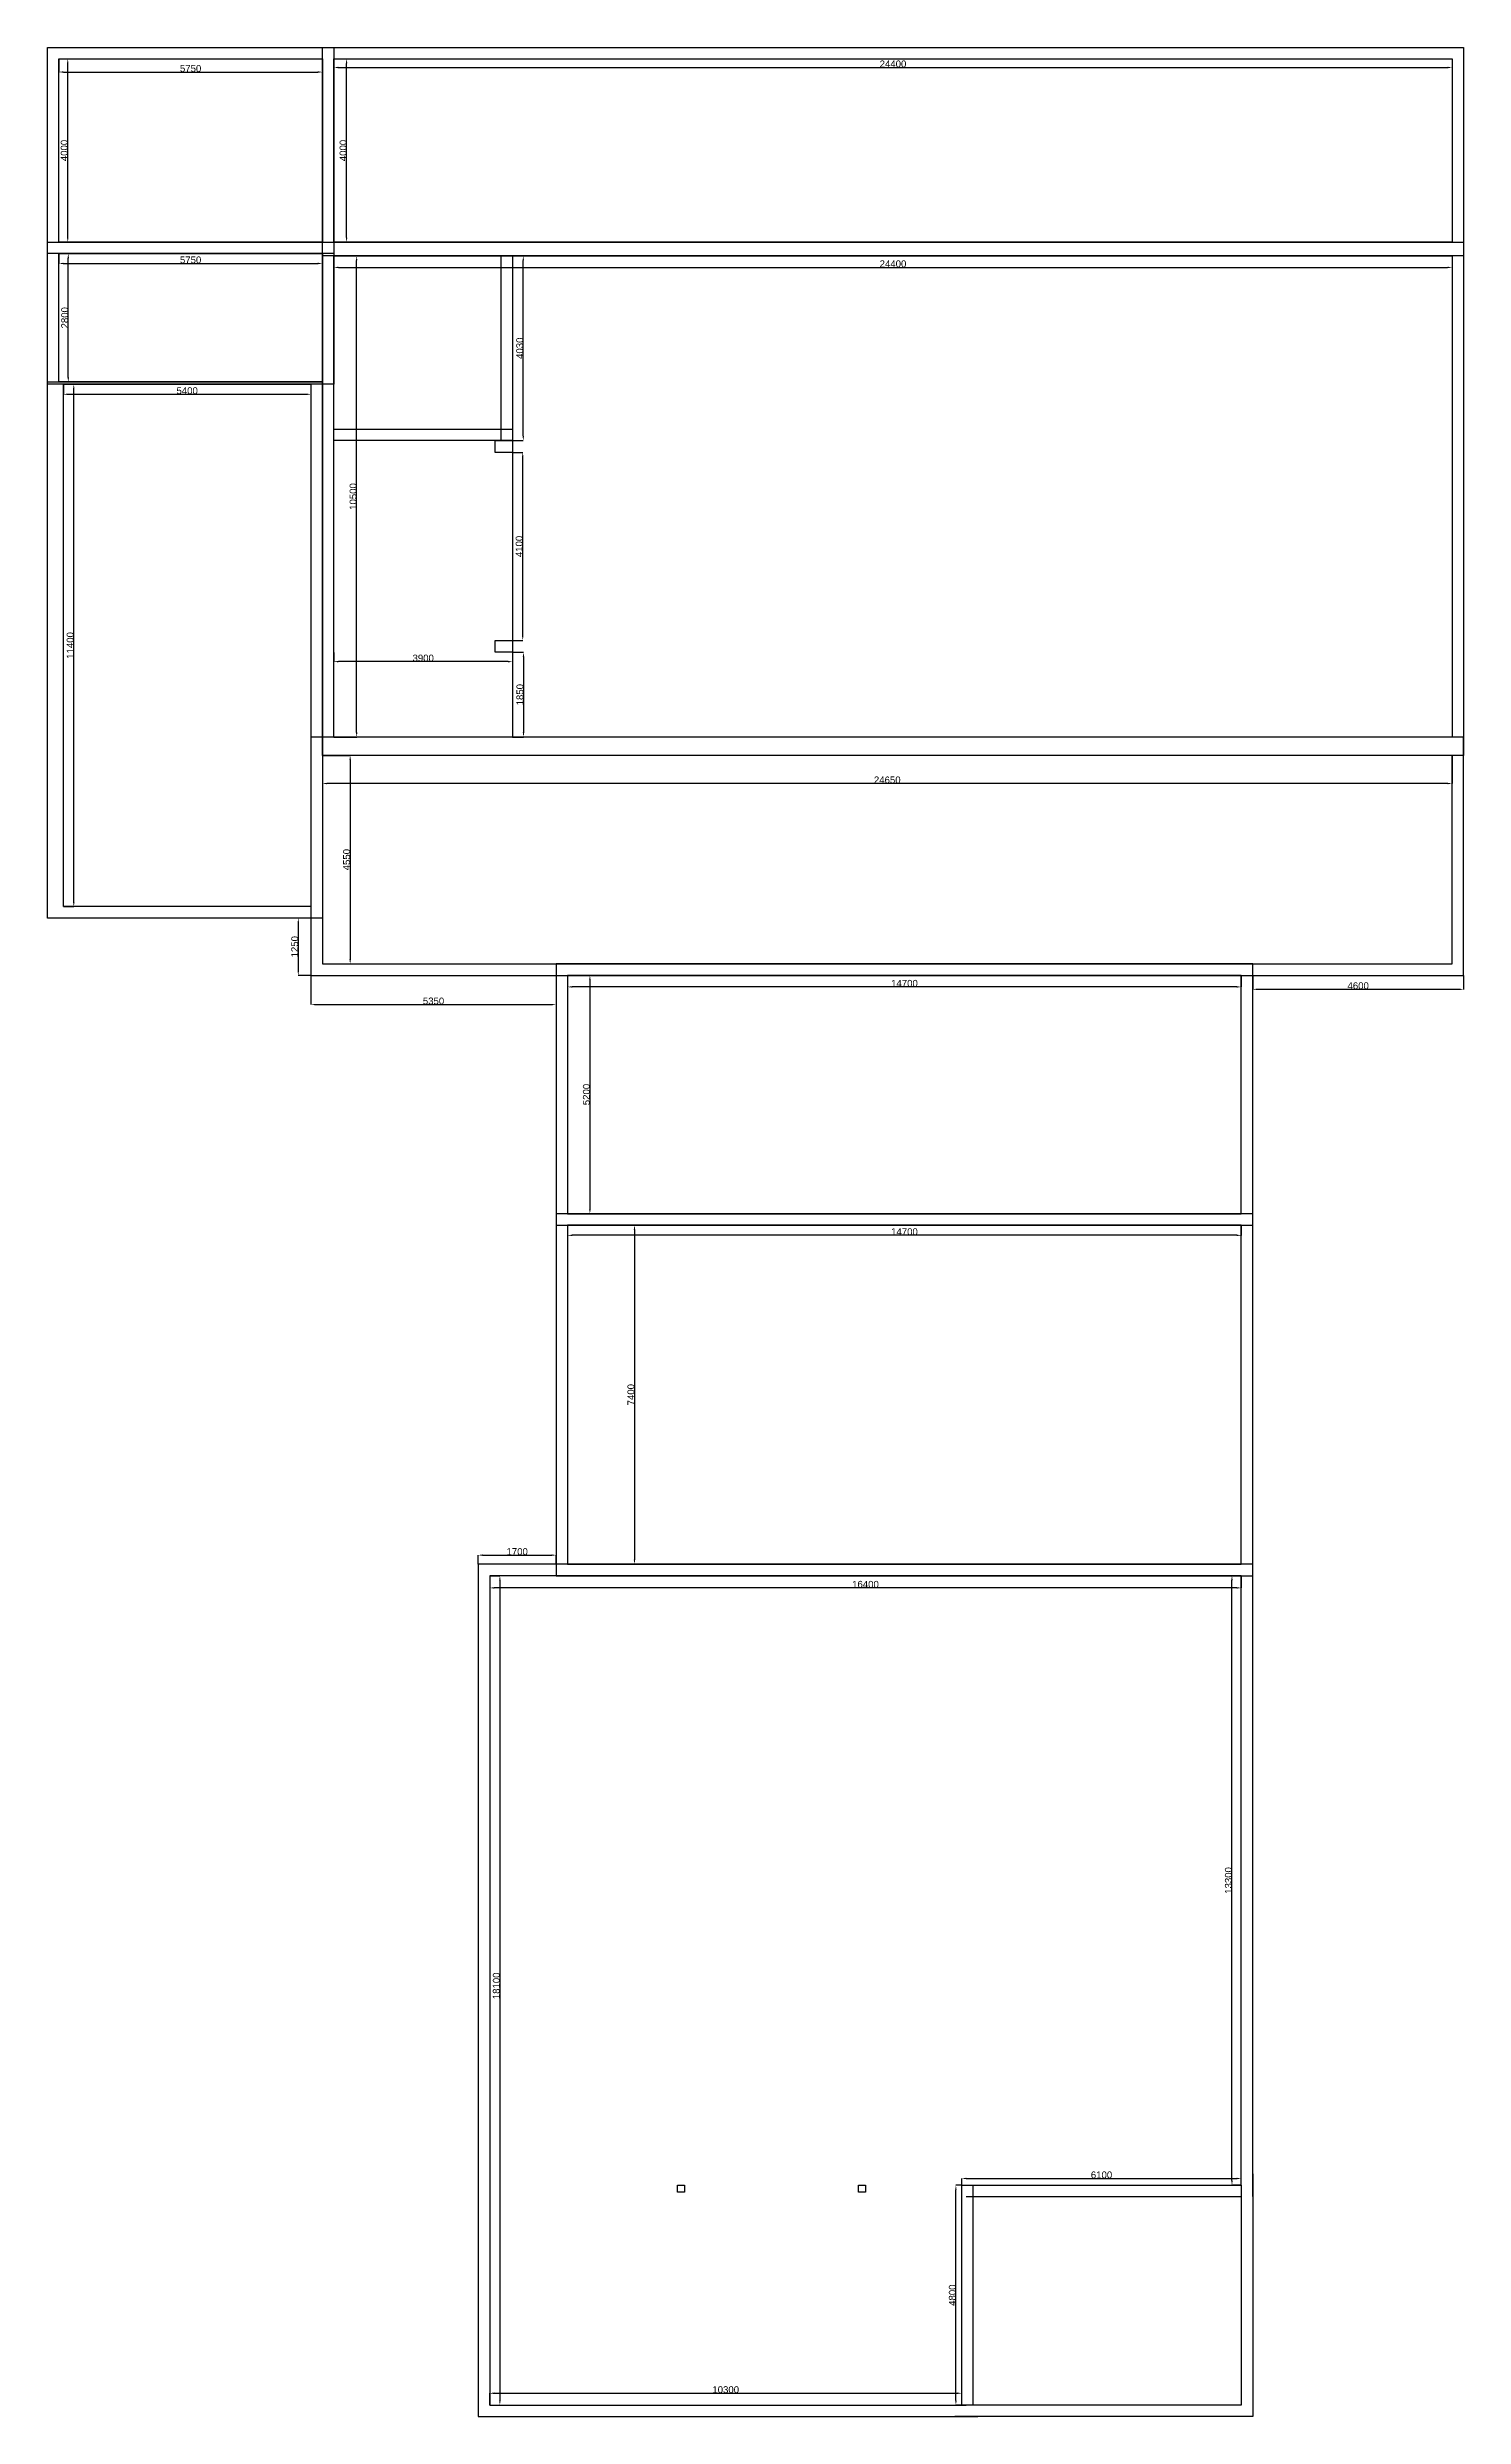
# Model space of a CAD drawing. Header units: millimetres. Extents: x 3935 to 205860, y 1962 to 72633.
# Drawn here: x 174960 to 205860, y 20933 to 72633 of the extents above; entities that cross this region are included whole.
import ezdxf

# ---------------------------------------------------------------- set-up
doc = ezdxf.new("R2010")
doc.units = ezdxf.units.MM
doc.layers.add('dim', color=1, linetype='Continuous', lineweight=30)
doc.layers.add('puf', color=5, linetype='Continuous', lineweight=30)
doc.styles.get("Standard").update_dxf_attribs({"font": 'arial.ttf'})
doc.dimstyles.new('ISO-25', dxfattribs={"dimtxt": 150, "dimasz": 100, "dimexe": 1.25, "dimexo": 0.625, "dimtad": 1, "dimdsep": 46, "dimtxsty": 'Standard', "dimcen": 2.5, "dimadec": 0, "dimazin": 0, "dimtfac": 1, "dimtmove": 0, "dimatfit": 3, "dimfxl": 1, "dimarcsym": 0})

msp = doc.modelspace()

# ---------------------------------------------------------------- blocks, each defined once
blk = doc.blocks.new('*D103')
at = {"layer": 'Defpoints', "color": 0, "transparency": 16777216}
for p in [(175210, 72383), (180960, 72383), (180960, 72095)]:
    blk.add_point(p, dxfattribs=at)
at = {"layer": 'dim', "color": 0, "lineweight": -2, "transparency": 16777216}
for p, q in [((175210, 72382), (175210, 72094)), ((180960, 72382), (180960, 72094)), ((175310, 72095), (180860, 72095))]:
    blk.add_line(p, q, dxfattribs=at)
at = {"layer": 'dim', "color": 0, "transparency": 16777216}
for points in [[(175310, 72112), (175310, 72078), (175210, 72095)], [(180860, 72112), (180860, 72078), (180960, 72095)]]:
    blk.add_solid(points, dxfattribs=at)
at = {"layer": 'dim', "color": 0, "transparency": 16777216, "insert": (178085, 72172), "char_height": 150, "attachment_point": 5}
blk.add_mtext('5750', dxfattribs=at)
blk = doc.blocks.new('*D104')
at = {"layer": 'Defpoints', "color": 0, "transparency": 16777216}
for p in [(175210, 72383), (175404, 72383), (175210, 68383)]:
    blk.add_point(p, dxfattribs=at)
at = {"layer": 'dim', "color": 0, "lineweight": -2, "transparency": 16777216}
for p, q in [((175211, 72383), (175406, 72383)), ((175404, 68483), (175404, 72283)), ((175211, 68383), (175406, 68383))]:
    blk.add_line(p, q, dxfattribs=at)
at = {"layer": 'dim', "color": 0, "transparency": 16777216}
for points in [[(175388, 72283), (175421, 72283), (175404, 72383)], [(175388, 68483), (175421, 68483), (175404, 68383)]]:
    blk.add_solid(points, dxfattribs=at)
at = {"layer": 'dim', "color": 0, "transparency": 16777216, "insert": (175327, 70383), "char_height": 150, "attachment_point": 5, "rotation": 90}
blk.add_mtext('4000', dxfattribs=at)
blk = doc.blocks.new('*D105')
at = {"layer": 'Defpoints', "color": 0, "transparency": 16777216}
for p in [(181210, 72383), (181488, 72383), (181210, 68383)]:
    blk.add_point(p, dxfattribs=at)
at = {"layer": 'dim', "color": 0, "lineweight": -2, "transparency": 16777216}
for p, q in [((181211, 72383), (181489, 72383)), ((181488, 68483), (181488, 72283)), ((181211, 68383), (181489, 68383))]:
    blk.add_line(p, q, dxfattribs=at)
at = {"layer": 'dim', "color": 0, "transparency": 16777216}
for points in [[(181472, 72283), (181505, 72283), (181488, 72383)], [(181472, 68483), (181505, 68483), (181488, 68383)]]:
    blk.add_solid(points, dxfattribs=at)
at = {"layer": 'dim', "color": 0, "transparency": 16777216, "insert": (181411, 70383), "char_height": 150, "attachment_point": 5, "rotation": 90}
blk.add_mtext('4000', dxfattribs=at)
blk = doc.blocks.new('*D106')
at = {"layer": 'Defpoints', "color": 0, "transparency": 16777216}
for p in [(181210, 72383), (205610, 72383), (205610, 72194)]:
    blk.add_point(p, dxfattribs=at)
at = {"layer": 'dim', "color": 0, "lineweight": -2, "transparency": 16777216}
for p, q in [((181210, 72382), (181210, 72193)), ((205610, 72382), (205610, 72193)), ((181310, 72194), (205510, 72194))]:
    blk.add_line(p, q, dxfattribs=at)
at = {"layer": 'dim', "color": 0, "transparency": 16777216}
for points in [[(181310, 72211), (181310, 72177), (181210, 72194)], [(205510, 72211), (205510, 72177), (205610, 72194)]]:
    blk.add_solid(points, dxfattribs=at)
at = {"layer": 'dim', "color": 0, "transparency": 16777216, "insert": (193410, 72271), "char_height": 150, "attachment_point": 5}
blk.add_mtext('24400', dxfattribs=at)
blk = doc.blocks.new('*D107')
at = {"layer": 'Defpoints', "color": 0, "transparency": 16777216}
for p in [(175210, 68133), (175416, 68133), (175210, 65333)]:
    blk.add_point(p, dxfattribs=at)
at = {"layer": 'dim', "color": 0, "lineweight": -2, "transparency": 16777216}
for p, q in [((175211, 68133), (175417, 68133)), ((175416, 65433), (175416, 68033)), ((175211, 65333), (175417, 65333))]:
    blk.add_line(p, q, dxfattribs=at)
at = {"layer": 'dim', "color": 0, "transparency": 16777216}
for points in [[(175399, 68033), (175432, 68033), (175416, 68133)], [(175399, 65433), (175432, 65433), (175416, 65333)]]:
    blk.add_solid(points, dxfattribs=at)
at = {"layer": 'dim', "color": 0, "transparency": 16777216, "insert": (175338, 66733), "char_height": 150, "attachment_point": 5, "rotation": 90}
blk.add_mtext('2800', dxfattribs=at)
blk = doc.blocks.new('*D108')
at = {"layer": 'Defpoints', "color": 0, "transparency": 16777216}
for p in [(175210, 68133), (180960, 68133), (180960, 67918)]:
    blk.add_point(p, dxfattribs=at)
at = {"layer": 'dim', "color": 0, "lineweight": -2, "transparency": 16777216}
for p, q in [((175210, 68132), (175210, 67917)), ((175310, 67918), (180860, 67918)), ((180960, 68132), (180960, 67917))]:
    blk.add_line(p, q, dxfattribs=at)
at = {"layer": 'dim', "color": 0, "transparency": 16777216}
for points in [[(175310, 67935), (175310, 67901), (175210, 67918)], [(180860, 67935), (180860, 67901), (180960, 67918)]]:
    blk.add_solid(points, dxfattribs=at)
at = {"layer": 'dim', "color": 0, "transparency": 16777216, "insert": (178085, 67995), "char_height": 150, "attachment_point": 5}
blk.add_mtext('5750', dxfattribs=at)
blk = doc.blocks.new('*D109')
at = {"layer": 'Defpoints', "color": 0, "transparency": 16777216}
for p in [(175310, 65283), (180710, 65283), (180710, 65063)]:
    blk.add_point(p, dxfattribs=at)
at = {"layer": 'dim', "color": 0, "lineweight": -2, "transparency": 16777216}
for p, q in [((175310, 65282), (175310, 65062)), ((180710, 65282), (180710, 65062)), ((175410, 65063), (180610, 65063))]:
    blk.add_line(p, q, dxfattribs=at)
at = {"layer": 'dim', "color": 0, "transparency": 16777216}
for points in [[(175410, 65080), (175410, 65047), (175310, 65063)], [(180610, 65080), (180610, 65047), (180710, 65063)]]:
    blk.add_solid(points, dxfattribs=at)
at = {"layer": 'dim', "color": 0, "transparency": 16777216, "insert": (178010, 65141), "char_height": 150, "attachment_point": 5}
blk.add_mtext('5400', dxfattribs=at)
blk = doc.blocks.new('*D110')
at = {"layer": 'Defpoints', "color": 0, "transparency": 16777216}
for p in [(175310, 65283), (175536, 65283), (175310, 53883)]:
    blk.add_point(p, dxfattribs=at)
at = {"layer": 'dim', "color": 0, "lineweight": -2, "transparency": 16777216}
for p, q in [((175311, 65283), (175537, 65283)), ((175536, 53983), (175536, 65183)), ((175311, 53883), (175537, 53883))]:
    blk.add_line(p, q, dxfattribs=at)
at = {"layer": 'dim', "color": 0, "transparency": 16777216}
for points in [[(175519, 65183), (175552, 65183), (175536, 65283)], [(175519, 53983), (175552, 53983), (175536, 53883)]]:
    blk.add_solid(points, dxfattribs=at)
at = {"layer": 'dim', "color": 0, "transparency": 16777216, "insert": (175458, 59583), "char_height": 150, "attachment_point": 5, "rotation": 90}
blk.add_mtext('11400', dxfattribs=at)
blk = doc.blocks.new('*D111')
at = {"layer": 'Defpoints', "color": 0, "transparency": 16777216}
for p in [(181210, 68083), (205610, 68083), (205610, 67832)]:
    blk.add_point(p, dxfattribs=at)
at = {"layer": 'dim', "color": 0, "lineweight": -2, "transparency": 16777216}
for p, q in [((181210, 68082), (181210, 67831)), ((181310, 67832), (205510, 67832)), ((205610, 68082), (205610, 67831))]:
    blk.add_line(p, q, dxfattribs=at)
at = {"layer": 'dim', "color": 0, "transparency": 16777216}
for points in [[(181310, 67849), (181310, 67815), (181210, 67832)], [(205510, 67849), (205510, 67815), (205610, 67832)]]:
    blk.add_solid(points, dxfattribs=at)
at = {"layer": 'dim', "color": 0, "transparency": 16777216, "insert": (193410, 67909), "char_height": 150, "attachment_point": 5}
blk.add_mtext('24400', dxfattribs=at)
blk = doc.blocks.new('*D112')
at = {"layer": 'Defpoints', "color": 0, "transparency": 16777216}
for p in [(181210, 68083), (181708, 68083), (181210, 57583)]:
    blk.add_point(p, dxfattribs=at)
at = {"layer": 'dim', "color": 0, "lineweight": -2, "transparency": 16777216}
for p, q in [((181211, 68083), (181709, 68083)), ((181708, 57683), (181708, 67983)), ((181211, 57583), (181709, 57583))]:
    blk.add_line(p, q, dxfattribs=at)
at = {"layer": 'dim', "color": 0, "transparency": 16777216}
for points in [[(181692, 67983), (181725, 67983), (181708, 68083)], [(181692, 57683), (181725, 57683), (181708, 57583)]]:
    blk.add_solid(points, dxfattribs=at)
at = {"layer": 'dim', "color": 0, "transparency": 16777216, "insert": (181631, 62833), "char_height": 150, "attachment_point": 5, "rotation": 90}
blk.add_mtext('10500', dxfattribs=at)
blk = doc.blocks.new('*D113')
at = {"layer": 'Defpoints', "color": 0, "transparency": 16777216}
for p in [(180960, 57183), (205610, 57183), (180960, 56570)]:
    blk.add_point(p, dxfattribs=at)
at = {"layer": 'dim', "color": 0, "lineweight": -2, "transparency": 16777216}
for p, q in [((180960, 57182), (180960, 56568)), ((205610, 57182), (205610, 56568)), ((205510, 56570), (181060, 56570))]:
    blk.add_line(p, q, dxfattribs=at)
at = {"layer": 'dim', "color": 0, "transparency": 16777216}
for points in [[(181060, 56586), (181060, 56553), (180960, 56570)], [(205510, 56586), (205510, 56553), (205610, 56570)]]:
    blk.add_solid(points, dxfattribs=at)
at = {"layer": 'dim', "color": 0, "transparency": 16777216, "insert": (193285, 56647), "char_height": 150, "attachment_point": 5}
blk.add_mtext('24650', dxfattribs=at)
blk = doc.blocks.new('*D114')
at = {"layer": 'Defpoints', "color": 0, "transparency": 16777216}
for p in [(180960, 57183), (180960, 52633), (181566, 52633)]:
    blk.add_point(p, dxfattribs=at)
at = {"layer": 'dim', "color": 0, "lineweight": -2, "transparency": 16777216}
for p, q in [((180961, 57183), (181567, 57183)), ((181566, 57083), (181566, 52733)), ((180961, 52633), (181567, 52633))]:
    blk.add_line(p, q, dxfattribs=at)
at = {"layer": 'dim', "color": 0, "transparency": 16777216}
for points in [[(181549, 57083), (181583, 57083), (181566, 57183)], [(181549, 52733), (181583, 52733), (181566, 52633)]]:
    blk.add_solid(points, dxfattribs=at)
at = {"layer": 'dim', "color": 0, "transparency": 16777216, "insert": (181489, 54908), "char_height": 150, "attachment_point": 5, "rotation": 90}
blk.add_mtext('4550', dxfattribs=at)
blk = doc.blocks.new('*D115')
at = {"layer": 'Defpoints', "color": 0, "transparency": 16777216}
for p in [(186310, 52383), (201010, 52383), (186310, 52131)]:
    blk.add_point(p, dxfattribs=at)
at = {"layer": 'dim', "color": 0, "lineweight": -2, "transparency": 16777216}
for p, q in [((186310, 52382), (186310, 52130)), ((201010, 52382), (201010, 52130)), ((200910, 52131), (186410, 52131))]:
    blk.add_line(p, q, dxfattribs=at)
at = {"layer": 'dim', "color": 0, "transparency": 16777216}
for points in [[(186410, 52148), (186410, 52115), (186310, 52131)], [(200910, 52148), (200910, 52115), (201010, 52131)]]:
    blk.add_solid(points, dxfattribs=at)
at = {"layer": 'dim', "color": 0, "transparency": 16777216, "insert": (193660, 52208), "char_height": 150, "attachment_point": 5}
blk.add_mtext('14700', dxfattribs=at)
blk = doc.blocks.new('*D116')
at = {"layer": 'Defpoints', "color": 0, "transparency": 16777216}
for p in [(186310, 52383), (186310, 47183), (186797, 47183)]:
    blk.add_point(p, dxfattribs=at)
at = {"layer": 'dim', "color": 0, "lineweight": -2, "transparency": 16777216}
for p, q in [((186311, 52383), (186798, 52383)), ((186797, 52283), (186797, 47283)), ((186311, 47183), (186798, 47183))]:
    blk.add_line(p, q, dxfattribs=at)
at = {"layer": 'dim', "color": 0, "transparency": 16777216}
for points in [[(186780, 52283), (186814, 52283), (186797, 52383)], [(186780, 47283), (186814, 47283), (186797, 47183)]]:
    blk.add_solid(points, dxfattribs=at)
at = {"layer": 'dim', "color": 0, "transparency": 16777216, "insert": (186720, 49783), "char_height": 150, "attachment_point": 5, "rotation": 90}
blk.add_mtext('5200', dxfattribs=at)
blk = doc.blocks.new('*D117')
at = {"layer": 'Defpoints', "color": 0, "transparency": 16777216}
for p in [(186310, 46933), (186310, 46711), (201010, 46933)]:
    blk.add_point(p, dxfattribs=at)
at = {"layer": 'dim', "color": 0, "lineweight": -2, "transparency": 16777216}
for p, q in [((186310, 46932), (186310, 46710)), ((200910, 46711), (186410, 46711)), ((201010, 46932), (201010, 46710))]:
    blk.add_line(p, q, dxfattribs=at)
at = {"layer": 'dim', "color": 0, "transparency": 16777216}
for points in [[(186410, 46727), (186410, 46694), (186310, 46711)], [(200910, 46727), (200910, 46694), (201010, 46711)]]:
    blk.add_solid(points, dxfattribs=at)
at = {"layer": 'dim', "color": 0, "transparency": 16777216, "insert": (193660, 46788), "char_height": 150, "attachment_point": 5}
blk.add_mtext('14700', dxfattribs=at)
blk = doc.blocks.new('*D118')
at = {"layer": 'Defpoints', "color": 0, "transparency": 16777216}
for p in [(186310, 46933), (186310, 39533), (187769, 39533)]:
    blk.add_point(p, dxfattribs=at)
at = {"layer": 'dim', "color": 0, "lineweight": -2, "transparency": 16777216}
for p, q in [((186311, 46933), (187770, 46933)), ((187769, 46833), (187769, 39633)), ((186311, 39533), (187770, 39533))]:
    blk.add_line(p, q, dxfattribs=at)
at = {"layer": 'dim', "color": 0, "transparency": 16777216}
for points in [[(187753, 46833), (187786, 46833), (187769, 46933)], [(187753, 39633), (187786, 39633), (187769, 39533)]]:
    blk.add_solid(points, dxfattribs=at)
at = {"layer": 'dim', "color": 0, "transparency": 16777216, "insert": (187692, 43233), "char_height": 150, "attachment_point": 5, "rotation": 90}
blk.add_mtext('7400', dxfattribs=at)
blk = doc.blocks.new('*D119')
at = {"layer": 'Defpoints', "color": 0, "transparency": 16777216}
for p in [(184610, 39283), (184610, 39017), (201010, 39283)]:
    blk.add_point(p, dxfattribs=at)
at = {"layer": 'dim', "color": 0, "lineweight": -2, "transparency": 16777216}
for p, q in [((184610, 39282), (184610, 39016)), ((200910, 39017), (184710, 39017)), ((201010, 39282), (201010, 39016))]:
    blk.add_line(p, q, dxfattribs=at)
at = {"layer": 'dim', "color": 0, "transparency": 16777216}
for points in [[(184710, 39034), (184710, 39000), (184610, 39017)], [(200910, 39034), (200910, 39000), (201010, 39017)]]:
    blk.add_solid(points, dxfattribs=at)
at = {"layer": 'dim', "color": 0, "transparency": 16777216, "insert": (192810, 39094), "char_height": 150, "attachment_point": 5}
blk.add_mtext('16400', dxfattribs=at)
blk = doc.blocks.new('*D120')
at = {"layer": 'Defpoints', "color": 0, "transparency": 16777216}
for p in [(184610, 39283), (184610, 21183), (184833, 21183)]:
    blk.add_point(p, dxfattribs=at)
at = {"layer": 'dim', "color": 0, "lineweight": -2, "transparency": 16777216}
for p, q in [((184611, 39283), (184834, 39283)), ((184833, 39183), (184833, 21283)), ((184611, 21183), (184834, 21183))]:
    blk.add_line(p, q, dxfattribs=at)
at = {"layer": 'dim', "color": 0, "transparency": 16777216}
for points in [[(184816, 39183), (184849, 39183), (184833, 39283)], [(184816, 21283), (184849, 21283), (184833, 21183)]]:
    blk.add_solid(points, dxfattribs=at)
at = {"layer": 'dim', "color": 0, "transparency": 16777216, "insert": (184755, 30333), "char_height": 150, "attachment_point": 5, "rotation": 90}
blk.add_mtext('18100', dxfattribs=at)
blk = doc.blocks.new('*D121')
at = {"layer": 'Defpoints', "color": 0, "transparency": 16777216}
for p in [(200806, 39283), (201010, 39283), (201010, 25983)]:
    blk.add_point(p, dxfattribs=at)
at = {"layer": 'dim', "color": 0, "lineweight": -2, "transparency": 16777216}
for p, q in [((201009, 39283), (200804, 39283)), ((200806, 26083), (200806, 39183)), ((201009, 25983), (200804, 25983))]:
    blk.add_line(p, q, dxfattribs=at)
at = {"layer": 'dim', "color": 0, "transparency": 16777216}
for points in [[(200789, 39183), (200822, 39183), (200806, 39283)], [(200789, 26083), (200822, 26083), (200806, 25983)]]:
    blk.add_solid(points, dxfattribs=at)
at = {"layer": 'dim', "color": 0, "transparency": 16777216, "insert": (200728, 32633), "char_height": 150, "attachment_point": 5, "rotation": 90}
blk.add_mtext('13300', dxfattribs=at)
blk = doc.blocks.new('*D122')
at = {"layer": 'Defpoints', "color": 0, "transparency": 16777216}
for p in [(194910, 25983), (201010, 26129), (201010, 25983)]:
    blk.add_point(p, dxfattribs=at)
at = {"layer": 'dim', "color": 0, "lineweight": -2, "transparency": 16777216}
for p, q in [((194910, 25984), (194910, 26131)), ((195010, 26129), (200910, 26129)), ((201010, 25984), (201010, 26131))]:
    blk.add_line(p, q, dxfattribs=at)
at = {"layer": 'dim', "color": 0, "transparency": 16777216}
for points in [[(195010, 26146), (195010, 26113), (194910, 26129)], [(200910, 26146), (200910, 26113), (201010, 26129)]]:
    blk.add_solid(points, dxfattribs=at)
at = {"layer": 'dim', "color": 0, "transparency": 16777216, "insert": (197960, 26207), "char_height": 150, "attachment_point": 5}
blk.add_mtext('6100', dxfattribs=at)
blk = doc.blocks.new('*D123')
at = {"layer": 'Defpoints', "color": 0, "transparency": 16777216}
for p in [(194782, 25983), (194910, 25983), (194910, 21183)]:
    blk.add_point(p, dxfattribs=at)
at = {"layer": 'dim', "color": 0, "lineweight": -2, "transparency": 16777216}
for p, q in [((194909, 25983), (194781, 25983)), ((194782, 21283), (194782, 25883)), ((194909, 21183), (194781, 21183))]:
    blk.add_line(p, q, dxfattribs=at)
at = {"layer": 'dim', "color": 0, "transparency": 16777216}
for points in [[(194766, 25883), (194799, 25883), (194782, 25983)], [(194766, 21283), (194799, 21283), (194782, 21183)]]:
    blk.add_solid(points, dxfattribs=at)
at = {"layer": 'dim', "color": 0, "transparency": 16777216, "insert": (194705, 23583), "char_height": 150, "attachment_point": 5, "rotation": 90}
blk.add_mtext('4800', dxfattribs=at)
blk = doc.blocks.new('*D124')
at = {"layer": 'Defpoints', "color": 0, "transparency": 16777216}
for p in [(201260, 52383), (205860, 52383), (205860, 52079)]:
    blk.add_point(p, dxfattribs=at)
at = {"layer": 'dim', "color": 0, "lineweight": -2, "transparency": 16777216}
for p, q in [((201260, 52382), (201260, 52077)), ((205860, 52382), (205860, 52077)), ((201360, 52079), (205760, 52079))]:
    blk.add_line(p, q, dxfattribs=at)
at = {"layer": 'dim', "color": 0, "transparency": 16777216}
for points in [[(201360, 52095), (201360, 52062), (201260, 52079)], [(205760, 52095), (205760, 52062), (205860, 52079)]]:
    blk.add_solid(points, dxfattribs=at)
at = {"layer": 'dim', "color": 0, "transparency": 16777216, "insert": (203560, 52156), "char_height": 150, "attachment_point": 5}
blk.add_mtext('4600', dxfattribs=at)
blk = doc.blocks.new('*D125')
at = {"layer": 'Defpoints', "color": 0, "transparency": 16777216}
for p in [(180710, 52383), (186060, 52383), (186060, 51745)]:
    blk.add_point(p, dxfattribs=at)
at = {"layer": 'dim', "color": 0, "lineweight": -2, "transparency": 16777216}
for p, q in [((180710, 52382), (180710, 51744)), ((186060, 52382), (186060, 51744)), ((180810, 51745), (185960, 51745))]:
    blk.add_line(p, q, dxfattribs=at)
at = {"layer": 'dim', "color": 0, "transparency": 16777216}
for points in [[(180810, 51762), (180810, 51729), (180710, 51745)], [(185960, 51762), (185960, 51729), (186060, 51745)]]:
    blk.add_solid(points, dxfattribs=at)
at = {"layer": 'dim', "color": 0, "transparency": 16777216, "insert": (183385, 51823), "char_height": 150, "attachment_point": 5}
blk.add_mtext('5350', dxfattribs=at)
blk = doc.blocks.new('*D126')
at = {"layer": 'Defpoints', "color": 0, "transparency": 16777216}
for p in [(184360, 39533), (186060, 39732), (186060, 39533)]:
    blk.add_point(p, dxfattribs=at)
at = {"layer": 'dim', "color": 0, "lineweight": -2, "transparency": 16777216}
for p, q in [((184360, 39534), (184360, 39733)), ((184460, 39732), (185960, 39732)), ((186060, 39534), (186060, 39733))]:
    blk.add_line(p, q, dxfattribs=at)
at = {"layer": 'dim', "color": 0, "transparency": 16777216}
for points in [[(184460, 39748), (184460, 39715), (184360, 39732)], [(185960, 39748), (185960, 39715), (186060, 39732)]]:
    blk.add_solid(points, dxfattribs=at)
at = {"layer": 'dim', "color": 0, "transparency": 16777216, "insert": (185210, 39809), "char_height": 150, "attachment_point": 5}
blk.add_mtext('1700', dxfattribs=at)
blk = doc.blocks.new('*D127')
at = {"layer": 'Defpoints', "color": 0, "transparency": 16777216}
for p in [(180710, 53633), (180434, 52383), (180710, 52383)]:
    blk.add_point(p, dxfattribs=at)
at = {"layer": 'dim', "color": 0, "lineweight": -2, "transparency": 16777216}
for p, q in [((180709, 53633), (180433, 53633)), ((180434, 53533), (180434, 52483)), ((180709, 52383), (180433, 52383))]:
    blk.add_line(p, q, dxfattribs=at)
at = {"layer": 'dim', "color": 0, "transparency": 16777216}
for points in [[(180418, 53533), (180451, 53533), (180434, 53633)], [(180418, 52483), (180451, 52483), (180434, 52383)]]:
    blk.add_solid(points, dxfattribs=at)
at = {"layer": 'dim', "color": 0, "transparency": 16777216, "insert": (180357, 53008), "char_height": 150, "attachment_point": 5, "rotation": 90}
blk.add_mtext('1250', dxfattribs=at)
blk = doc.blocks.new('*D128')
at = {"layer": 'Defpoints', "color": 0, "transparency": 16777216}
for p in [(185110, 59433), (185110, 57583), (185348, 57583)]:
    blk.add_point(p, dxfattribs=at)
at = {"layer": 'dim', "color": 0, "lineweight": -2, "transparency": 16777216}
for p, q in [((185111, 59433), (185350, 59433)), ((185348, 59333), (185348, 57683)), ((185111, 57583), (185350, 57583))]:
    blk.add_line(p, q, dxfattribs=at)
at = {"layer": 'dim', "color": 0, "transparency": 16777216}
for points in [[(185332, 59333), (185365, 59333), (185348, 59433)], [(185332, 57683), (185365, 57683), (185348, 57583)]]:
    blk.add_solid(points, dxfattribs=at)
at = {"layer": 'dim', "color": 0, "transparency": 16777216, "insert": (185271, 58508), "char_height": 150, "attachment_point": 5, "rotation": 90}
blk.add_mtext('1850', dxfattribs=at)
blk = doc.blocks.new('*D129')
at = {"layer": 'Defpoints', "color": 0, "transparency": 16777216}
for p in [(185110, 63793), (185331, 63793), (185110, 59693)]:
    blk.add_point(p, dxfattribs=at)
at = {"layer": 'dim', "color": 0, "lineweight": -2, "transparency": 16777216}
for p, q in [((185111, 63793), (185332, 63793)), ((185331, 59793), (185331, 63693)), ((185111, 59693), (185332, 59693))]:
    blk.add_line(p, q, dxfattribs=at)
at = {"layer": 'dim', "color": 0, "transparency": 16777216}
for points in [[(185314, 63693), (185348, 63693), (185331, 63793)], [(185314, 59793), (185348, 59793), (185331, 59693)]]:
    blk.add_solid(points, dxfattribs=at)
at = {"layer": 'dim', "color": 0, "transparency": 16777216, "insert": (185254, 61743), "char_height": 150, "attachment_point": 5, "rotation": 90}
blk.add_mtext('4100', dxfattribs=at)
blk = doc.blocks.new('*D130')
at = {"layer": 'Defpoints', "color": 0, "transparency": 16777216}
for p in [(181210, 59433), (181210, 59229), (185110, 59433)]:
    blk.add_point(p, dxfattribs=at)
at = {"layer": 'dim', "color": 0, "lineweight": -2, "transparency": 16777216}
for p, q in [((181210, 59432), (181210, 59228)), ((185010, 59229), (181310, 59229)), ((185110, 59432), (185110, 59228))]:
    blk.add_line(p, q, dxfattribs=at)
at = {"layer": 'dim', "color": 0, "transparency": 16777216}
for points in [[(181310, 59246), (181310, 59212), (181210, 59229)], [(185010, 59246), (185010, 59212), (185110, 59229)]]:
    blk.add_solid(points, dxfattribs=at)
at = {"layer": 'dim', "color": 0, "transparency": 16777216, "insert": (183160, 59306), "char_height": 150, "attachment_point": 5}
blk.add_mtext('3900', dxfattribs=at)
blk = doc.blocks.new('*D131')
at = {"layer": 'Defpoints', "color": 0, "transparency": 16777216}
for p in [(185110, 68083), (185343, 68083), (185110, 64053)]:
    blk.add_point(p, dxfattribs=at)
at = {"layer": 'dim', "color": 0, "lineweight": -2, "transparency": 16777216}
for p, q in [((185111, 68083), (185344, 68083)), ((185343, 64153), (185343, 67983)), ((185111, 64053), (185344, 64053))]:
    blk.add_line(p, q, dxfattribs=at)
at = {"layer": 'dim', "color": 0, "transparency": 16777216}
for points in [[(185327, 67983), (185360, 67983), (185343, 68083)], [(185327, 64153), (185360, 64153), (185343, 64053)]]:
    blk.add_solid(points, dxfattribs=at)
at = {"layer": 'dim', "color": 0, "transparency": 16777216, "insert": (185266, 66068), "char_height": 150, "attachment_point": 5, "rotation": 90}
blk.add_mtext('4030', dxfattribs=at)
blk = doc.blocks.new('*D132')
at = {"layer": 'Defpoints', "color": 0, "transparency": 16777216}
for p in [(194910, 21443), (184610, 21183), (194910, 21183)]:
    blk.add_point(p, dxfattribs=at)
at = {"layer": 'dim', "color": 0, "lineweight": -2, "transparency": 16777216}
for p, q in [((184610, 21184), (184610, 21444)), ((184710, 21443), (194810, 21443)), ((194910, 21184), (194910, 21444))]:
    blk.add_line(p, q, dxfattribs=at)
at = {"layer": 'dim', "color": 0, "transparency": 16777216}
for points in [[(184710, 21460), (184710, 21426), (184610, 21443)], [(194810, 21460), (194810, 21426), (194910, 21443)]]:
    blk.add_solid(points, dxfattribs=at)
at = {"layer": 'dim', "color": 0, "transparency": 16777216, "insert": (189760, 21520), "char_height": 150, "attachment_point": 5}
blk.add_mtext('10300', dxfattribs=at)

# ---------------------------------------------------------------- dimensions: what is measured, and where the dimension line sits
at = {"layer": 'dim'}
for base, p1, p2, picture, middle in [((180960.036, 72094.964), (175210.036, 72383.114), (180960.036, 72383.114), '*D103', (178085.036, 72094.964)), ((205610.036, 72194.027), (181210.036, 72383.114), (205610.036, 72383.114), '*D106', (193410.036, 72194.027)), ((180960.036, 67917.888), (175210.036, 68133.114), (180960.036, 68133.114), '*D108', (178085.036, 67917.888)), ((205610.036, 67832.04), (181210.036, 68083.114), (205610.036, 68083.114), '*D111', (193410.036, 67832.04)), ((180710.036, 65063.296), (175310.036, 65283.114), (180710.036, 65283.114), '*D109', (178010.036, 65063.296)), ((181210.036, 59228.924), (185110.036, 59433.114), (181210.036, 59433.114), '*D130', (183160.036, 59228.924)), ((186310.036, 52131.214), (201010.036, 52383.114), (186310.036, 52383.114), '*D115', (193660.036, 52131.214)), ((186310.036, 46710.79), (201010.036, 46933.114), (186310.036, 46933.114), '*D117', (193660.036, 46710.79)), ((184610.036, 39017.047), (201010.036, 39283.114), (184610.036, 39283.114), '*D119', (192810.036, 39017.047)), ((201010.036, 26129.411), (194910.036, 25983.114), (201010.036, 25983.114), '*D122', (197960.036, 26129.411))]:
    dim = msp.add_linear_dim(base=base, p1=p1, p2=p2, dimstyle='ISO-25', dxfattribs=at)
    dim.commit()
    dim.dimension.update_dxf_attribs({"geometry": picture, "text_midpoint": middle, "dimtype": 160})
for base, p1, p2, picture, middle in [((175404.429, 72383.114), (175210.036, 68383.114), (175210.036, 72383.114), '*D104', (175404.429, 70383.114)), ((181488.243, 72383.114), (181210.036, 68383.114), (181210.036, 72383.114), '*D105', (181488.243, 70383.114)), ((175415.598, 68133.114), (175210.036, 65333.114), (175210.036, 68133.114), '*D107', (175415.598, 66733.114)), ((185343.217, 68083.114), (185110.036, 64053.114), (185110.036, 68083.114), '*D131', (185343.217, 66068.114)), ((175535.604, 65283.114), (175310.036, 53883.114), (175310.036, 65283.114), '*D110', (175535.604, 59583.114)), ((184832.664, 21183.114), (184610.036, 39283.114), (184610.036, 21183.114), '*D120', (184832.664, 30333.114)), ((200805.577, 39283.114), (201010.036, 25983.114), (201010.036, 39283.114), '*D121', (200805.577, 32633.114)), ((194782.447, 25983.114), (194910.036, 21183.114), (194910.036, 25983.114), '*D123', (194782.447, 23583.114))]:
    dim = msp.add_linear_dim(base=base, p1=p1, p2=p2, angle=90, dimstyle='ISO-25', dxfattribs=at)
    dim.commit()
    dim.dimension.update_dxf_attribs({"geometry": picture, "text_midpoint": middle, "dimtype": 160})
for base, p1, p2, picture, middle in [((181708.185, 68083.114), (181210.036, 57583.114), (181210.036, 68083.114), '*D112', (181630.974, 62833.114)), ((185331.14, 63793.114), (185110.036, 59693.114), (185110.036, 63793.114), '*D129', (185253.929, 61743.114)), ((185348.418, 57583.114), (185110.036, 59433.114), (185110.036, 57583.114), '*D128', (185271.207, 58508.114)), ((181565.965, 52633.114), (180960.036, 57183.114), (180960.036, 52633.114), '*D114', (181488.754, 54908.114)), ((180434.339, 52383.114), (180710.036, 53633.114), (180710.036, 52383.114), '*D127', (180357.128, 53008.114)), ((186797.148, 47183.114), (186310.036, 52383.114), (186310.036, 47183.114), '*D116', (186719.937, 49783.114)), ((187769.189, 39533.114), (186310.036, 46933.114), (186310.036, 39533.114), '*D118', (187691.978, 43233.114))]:
    dim = msp.add_linear_dim(base=base, p1=p1, p2=p2, angle=90, dimstyle='ISO-25', dxfattribs=at)
    dim.commit()
    dim.dimension.update_dxf_attribs({"geometry": picture, "text_midpoint": middle})
for base, p1, p2, picture, middle in [((180960.036, 56569.535), (205610.036, 57183.114), (180960.036, 57183.114), '*D113', (193285.036, 56646.746)), ((186060.036, 51745.4), (180710.036, 52383.114), (186060.036, 52383.114), '*D125', (183385.036, 51822.662)), ((205860.036, 52078.745), (201260.036, 52383.114), (205860.036, 52383.114), '*D124', (203560.036, 52155.956)), ((186060.036, 39731.767), (184360.036, 39533.114), (186060.036, 39533.114), '*D126', (185210.036, 39808.978)), ((194910.036, 21443.068), (184610.036, 21183.114), (194910.036, 21183.114), '*D132', (189760.036, 21520.33))]:
    dim = msp.add_linear_dim(base=base, p1=p1, p2=p2, dimstyle='ISO-25', dxfattribs=at)
    dim.commit()
    dim.dimension.update_dxf_attribs({"geometry": picture, "text_midpoint": middle})

# ---------------------------------------------------------------- linework, layer by layer
at = {"layer": 'dim', "color": 5}
for points in [[(181210.036, 68083.114), (185110.036, 68083.114), (185110.036, 57583.114), (181210.036, 57583.114)], [(185110.036, 64053.114), (184860.036, 64053.114), (184860.036, 68083.114), (185110.036, 68083.114)], [(185110.036, 64053.114), (181210.036, 64053.114), (181210.036, 64303.114), (185110.036, 64303.114)], [(185110.036, 63793.114), (184730.036, 63793.114), (184730.036, 64053.114), (185110.036, 64053.114)], [(185110.036, 59433.114), (184730.036, 59433.114), (184730.036, 59693.114), (185110.036, 59693.114)]]:
    msp.add_lwpolyline(points, close=True, dxfattribs=at)
at = {"layer": 'dim'}
for points in [[(188710.036, 25983.114), (188860.036, 25983.114), (188860.036, 25833.114), (188710.036, 25833.114)], [(192660.036, 25983.114), (192810.036, 25983.114), (192810.036, 25833.114), (192660.036, 25833.114)]]:
    msp.add_lwpolyline(points, close=True, dxfattribs=at)
at = {"layer": 'puf'}
for points in [[(174960.036, 72633.114), (181210.036, 72633.114), (181210.036, 68133.114), (174960.036, 68133.114)], [(175210.036, 72383.114), (180960.036, 72383.114), (180960.036, 68383.114), (175210.036, 68383.114)], [(180960.036, 72633.114), (205860.036, 72633.114), (205860.036, 68083.114), (180960.036, 68083.114)], [(181210.036, 72383.114), (205610.036, 72383.114), (205610.036, 68383.114), (181210.036, 68383.114)], [(174960.036, 68383.114), (181210.036, 68383.114), (181210.036, 65283.114), (174960.036, 65283.114)], [(180960.036, 68383.114), (205860.036, 68383.114), (205860.036, 57183.114), (180960.036, 57183.114)], [(175210.036, 68133.114), (180960.036, 68133.114), (180960.036, 65333.114), (175210.036, 65333.114)], [(181210.036, 68083.114), (205610.036, 68083.114), (205610.036, 57583.114), (181210.036, 57583.114)], [(174960.036, 65333.114), (180960.036, 65333.114), (180960.036, 53633.114), (174960.036, 53633.114)], [(175310.036, 65283.114), (180710.036, 65283.114), (180710.036, 53883.114), (175310.036, 53883.114)], [(205860.036, 57583.114), (180710.036, 57583.114), (180710.036, 52383.114), (205860.036, 52383.114)], [(205610.036, 57183.114), (180960.036, 57183.114), (180960.036, 52633.114), (205610.036, 52633.114)], [(201260.036, 52633.114), (186060.036, 52633.114), (186060.036, 46933.114), (201260.036, 46933.114)], [(201010.036, 52383.114), (186310.036, 52383.114), (186310.036, 47183.114), (201010.036, 47183.114)], [(201260.036, 47183.114), (186060.036, 47183.114), (186060.036, 39283.114), (201260.036, 39283.114)], [(201010.036, 46933.114), (186310.036, 46933.114), (186310.036, 39533.114), (201010.036, 39533.114)], [(201010.036, 21183.114), (194910.036, 21183.114), (194910.036, 25983.114), (201010.036, 25983.114)]]:
    msp.add_lwpolyline(points, close=True, dxfattribs=at)
for points in [[(201260.036, 25733.114), (201260.036, 39533.114), (184360.036, 39533.114), (184360.036, 25983.114)], [(195010.036, 25983.114), (201010.036, 25983.114), (201010.036, 39283.114), (184610.036, 39283.114), (184610.036, 25983.114)], [(184360.036, 26133.114), (184360.036, 20933.114), (195260.036, 20933.114)], [(184610.036, 26133.114), (184610.036, 21183.114), (195010.036, 21183.114)], [(201260.036, 26233.114), (201260.036, 20933.114), (194760.036, 20933.114)], [(195160.036, 21183.114), (195160.036, 25983.114)], [(195010.036, 25733.114), (201010.036, 25733.114)]]:
    msp.add_lwpolyline(points, dxfattribs=at)

msp.set_redraw_order([(e.dxf.handle, doc.entitydb.next_handle()) for e in msp.query("TEXT MTEXT ATTDEF DIMENSION ARC_DIMENSION")])  # texts and dimensions are drawn at this point

doc.saveas('drawing.dxf')
